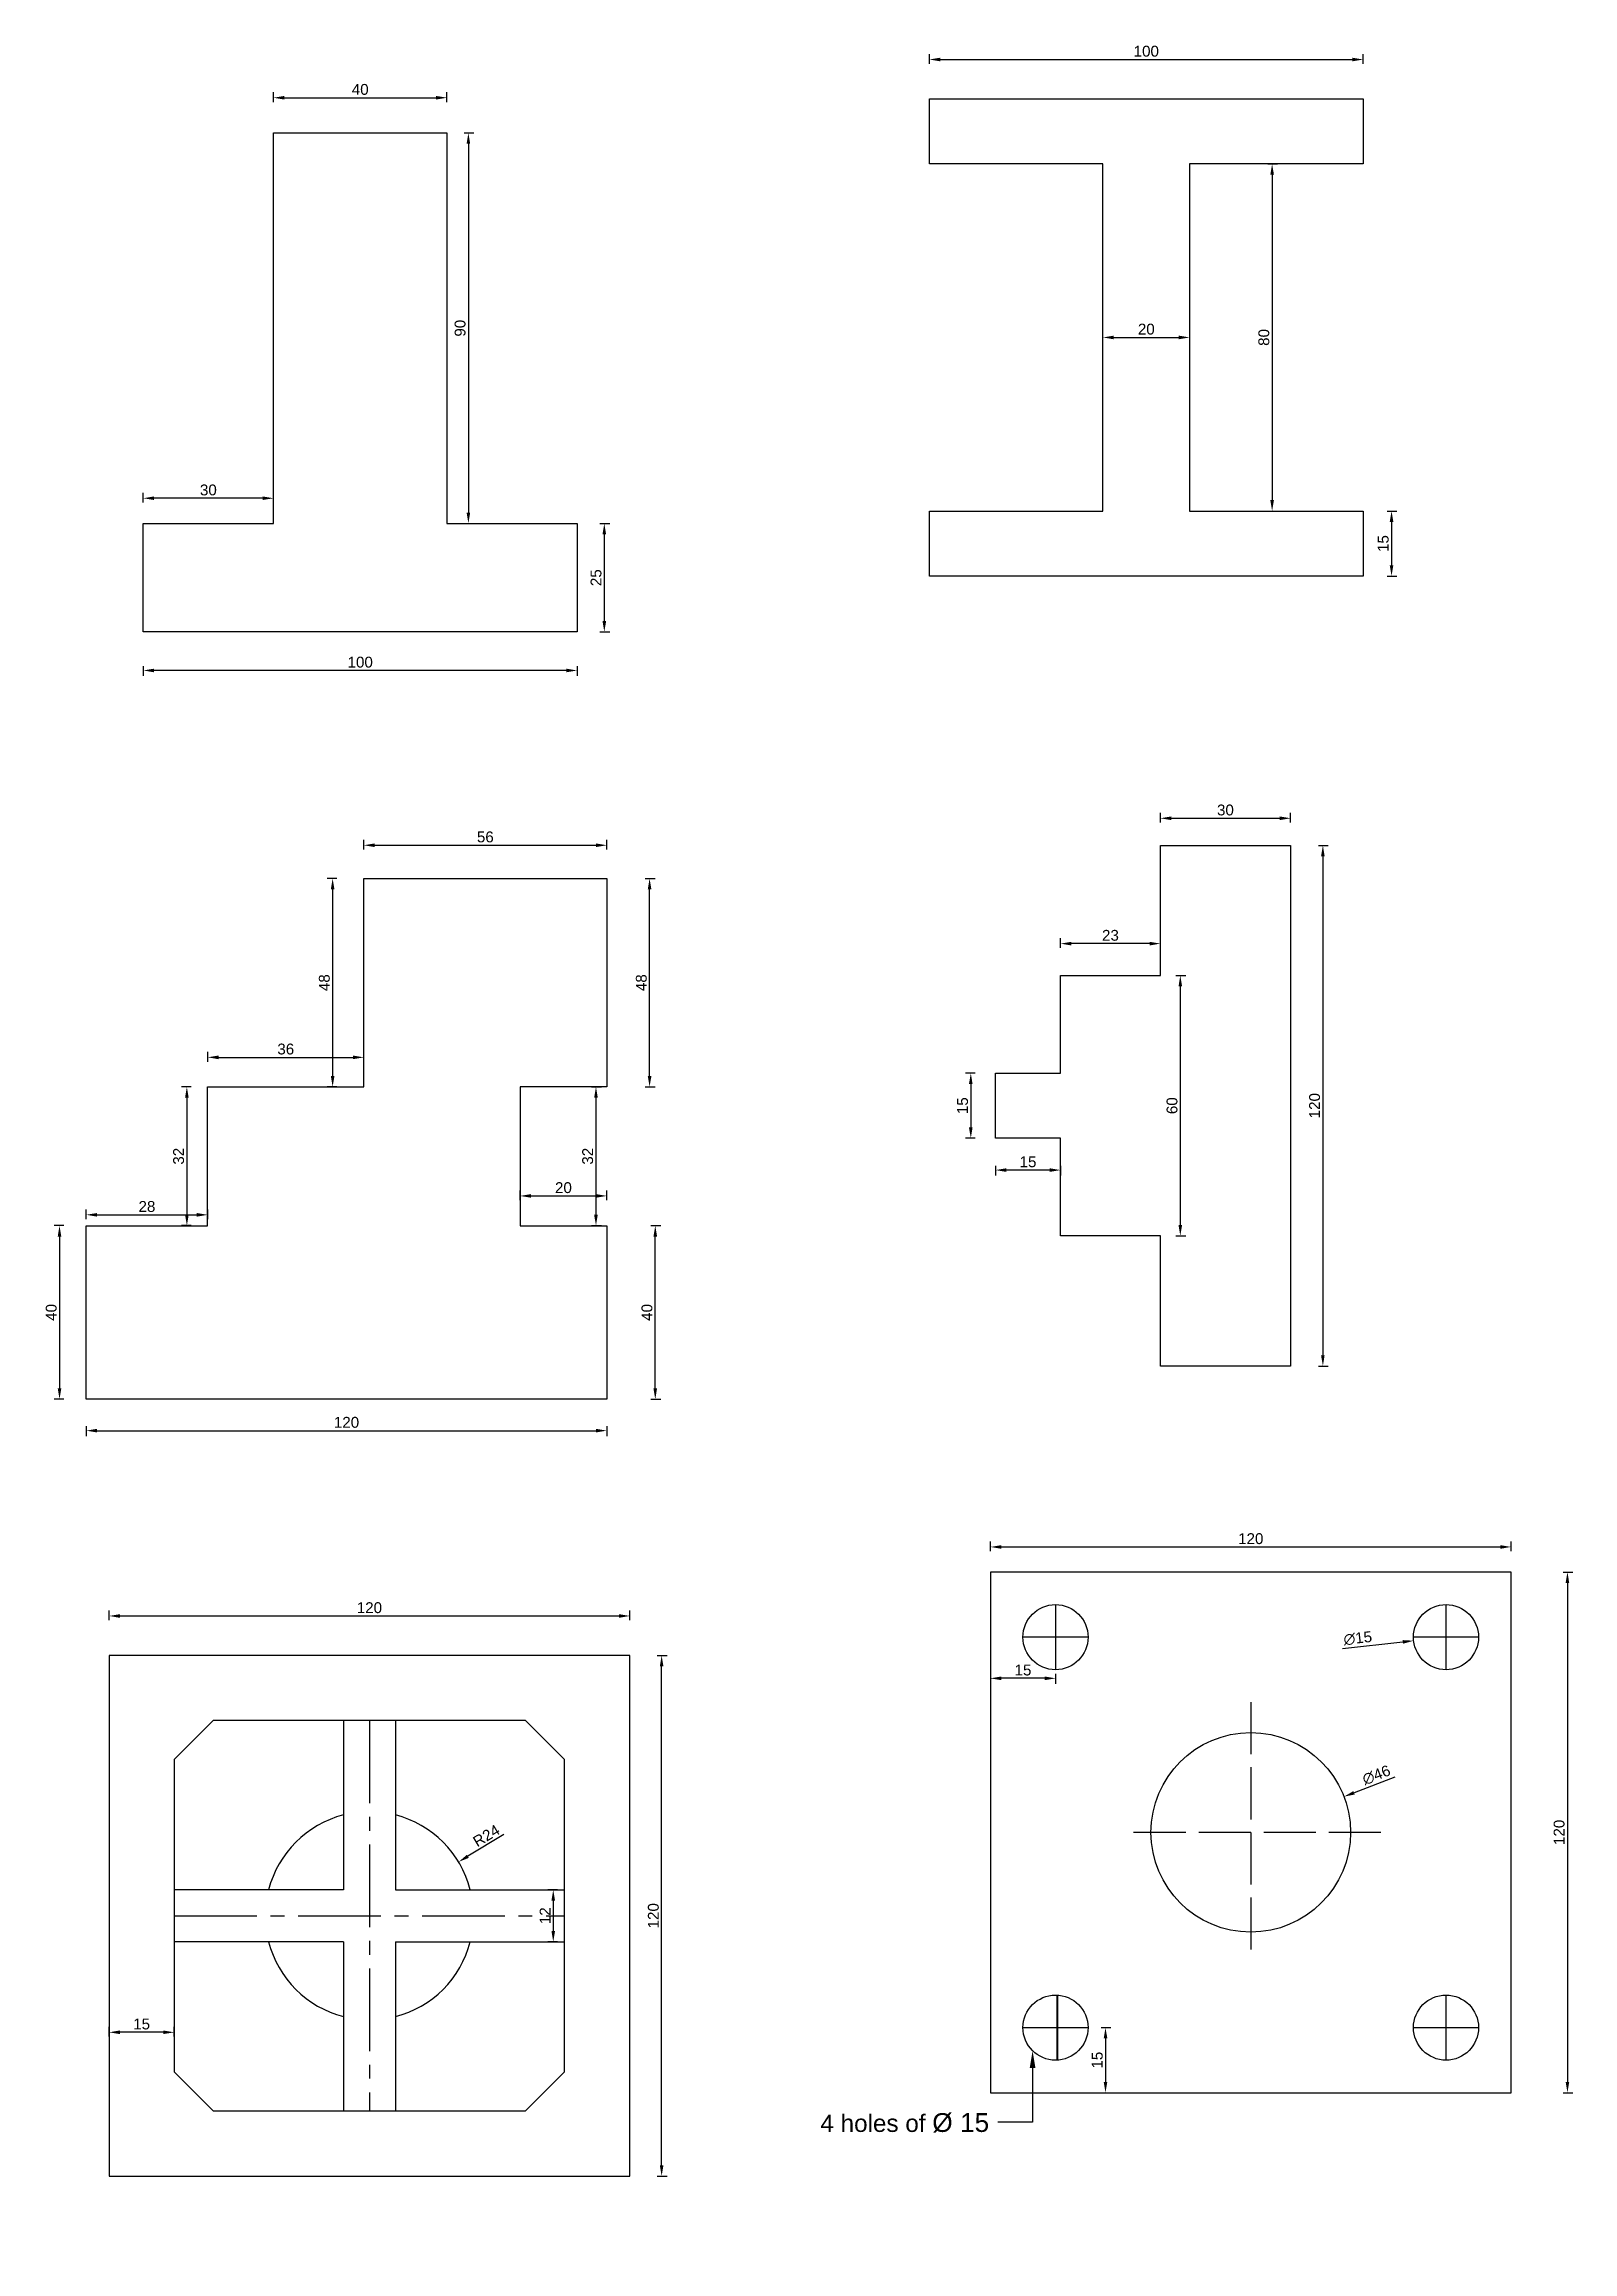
# Model space of a CAD drawing. Header units: inches. Extents: x 934 to 13503, y 40 to 6452.
# Drawn here: x 1603 to 1955, y 426 to 935 of the extents above; entities that cross this region are included whole.
import ezdxf
from ezdxf import colors
from ezdxf.entities.mleader import LeaderData, LeaderLine
from ezdxf.math import Vec2, Vec3

# ---------------------------------------------------------------- set-up
doc = ezdxf.new("R2010")
doc.units = ezdxf.units.IN
for name, pattern in [('ACAD_ISO02W100', [15, 12, -3]), ('ACAD_ISO09W100', [45, 24, -3, 6, -3, 6, -3]), ('CENTER2', [28.575, 19.05, -3.175, 3.175, -3.175])]:
    doc.linetypes.add(name, pattern=pattern)
doc.styles.get("Standard").update_dxf_attribs({"font": 'arial.ttf'})
doc.dimstyles.new('ISO-25', dxfattribs={"dimtxt": 2.5, "dimasz": 2.5, "dimexe": 1.25, "dimexo": 0.275, "dimtad": 1, "dimdsep": 46, "dimtxsty": 'Standard', "dimcen": 2.5, "dimclrd": 256, "dimadec": 0, "dimazin": 0, "dimtfac": 1, "dimtmove": 0, "dimatfit": 3, "dimfxl": 1, "dimfxlon": 1, "dimarcsym": 0})

msp = doc.modelspace()

# ---------------------------------------------------------------- texts
at = {"char_height": 2.5, "attachment_point": 5}
for s, insert, rotation in [('∅15', (1905.788, 567.225), 6.32594), ('∅46', (1910.082, 535.711), 20.97548), ('R24', (1704.924, 521.743), 31.11506)]:
    msp.add_mtext(s, dxfattribs=dict(at, insert=insert, rotation=rotation))

# ---------------------------------------------------------------- blocks, each defined once
blk = doc.blocks.new('*D1')
at = {"color": 0, "lineweight": -2, "transparency": 16777216}
for p, q in [((1655.86, 921.29), (1655.86, 923.54)), ((1695.86, 921.29), (1695.86, 923.54))]:
    blk.add_line(p, q, dxfattribs=at)
at = {"lineweight": -2, "transparency": 16777216}
blk.add_line((1658.36, 922.29), (1693.36, 922.29), dxfattribs=at)
at = {"lineweight": 80, "transparency": 16777216}
for points in [[(1658.36, 922.7), (1658.36, 921.87), (1655.86, 922.29)], [(1693.36, 922.7), (1693.36, 921.87), (1695.86, 922.29)]]:
    blk.add_solid(points, dxfattribs=at)
at = {"layer": 'Defpoints', "color": 0, "lineweight": 80, "transparency": 16777216}
for p in [(1695.86, 922.29), (1655.86, 914.17), (1695.86, 914.17)]:
    blk.add_point(p, dxfattribs=at)
at = {"color": 0, "transparency": 16777216, "insert": (1675.86, 924.19), "char_height": 2.5, "attachment_point": 5}
blk.add_mtext('40', dxfattribs=at)
blk = doc.blocks.new('*D2')
at = {"color": 0, "lineweight": -2, "transparency": 16777216}
for p, q in [((1699.79, 914.17), (1702.04, 914.17)), ((1699.79, 824.17), (1702.04, 824.17))]:
    blk.add_line(p, q, dxfattribs=at)
at = {"lineweight": -2, "transparency": 16777216}
blk.add_line((1700.79, 911.67), (1700.79, 826.67), dxfattribs=at)
at = {"lineweight": 80, "transparency": 16777216}
for points in [[(1700.38, 911.67), (1701.21, 911.67), (1700.79, 914.17)], [(1700.38, 826.67), (1701.21, 826.67), (1700.79, 824.17)]]:
    blk.add_solid(points, dxfattribs=at)
at = {"layer": 'Defpoints', "color": 0, "lineweight": 80, "transparency": 16777216}
for p in [(1695.86, 914.17), (1695.86, 824.17), (1700.79, 824.17)]:
    blk.add_point(p, dxfattribs=at)
at = {"color": 0, "transparency": 16777216, "insert": (1698.89, 869.17), "char_height": 2.5, "attachment_point": 5, "rotation": 90}
blk.add_mtext('90', dxfattribs=at)
blk = doc.blocks.new('*D3')
at = {"color": 0, "lineweight": -2, "transparency": 16777216}
for p, q in [((1731.12, 824.17), (1733.37, 824.17)), ((1731.12, 799.17), (1733.37, 799.17))]:
    blk.add_line(p, q, dxfattribs=at)
at = {"lineweight": -2, "transparency": 16777216}
blk.add_line((1732.12, 821.67), (1732.12, 801.67), dxfattribs=at)
at = {"lineweight": 80, "transparency": 16777216}
for points in [[(1731.71, 821.67), (1732.54, 821.67), (1732.12, 824.17)], [(1731.71, 801.67), (1732.54, 801.67), (1732.12, 799.17)]]:
    blk.add_solid(points, dxfattribs=at)
at = {"layer": 'Defpoints', "color": 0, "lineweight": 80, "transparency": 16777216}
for p in [(1725.86, 824.17), (1725.86, 799.17), (1732.12, 799.17)]:
    blk.add_point(p, dxfattribs=at)
at = {"color": 0, "transparency": 16777216, "insert": (1730.22, 811.67), "char_height": 2.5, "attachment_point": 5, "rotation": 90}
blk.add_mtext('25', dxfattribs=at)
blk = doc.blocks.new('*D4')
at = {"color": 0, "lineweight": -2, "transparency": 16777216}
for p, q in [((1625.86, 791.29), (1625.86, 789.04)), ((1725.86, 791.29), (1725.86, 789.04))]:
    blk.add_line(p, q, dxfattribs=at)
at = {"lineweight": -2, "transparency": 16777216}
blk.add_line((1723.36, 790.29), (1628.36, 790.29), dxfattribs=at)
at = {"lineweight": 80, "transparency": 16777216}
for points in [[(1628.36, 790.7), (1628.36, 789.87), (1625.86, 790.29)], [(1723.36, 790.7), (1723.36, 789.87), (1725.86, 790.29)]]:
    blk.add_solid(points, dxfattribs=at)
at = {"layer": 'Defpoints', "color": 0, "lineweight": 80, "transparency": 16777216}
for p in [(1625.86, 799.17), (1725.86, 799.17), (1625.86, 790.29)]:
    blk.add_point(p, dxfattribs=at)
at = {"color": 0, "transparency": 16777216, "insert": (1675.86, 792.19), "char_height": 2.5, "attachment_point": 5}
blk.add_mtext('100', dxfattribs=at)
blk = doc.blocks.new('*D5')
at = {"color": 0, "lineweight": -2, "transparency": 16777216}
for p, q in [((1625.86, 828.98), (1625.86, 831.23)), ((1655.86, 828.98), (1655.86, 831.23))]:
    blk.add_line(p, q, dxfattribs=at)
at = {"lineweight": -2, "transparency": 16777216}
blk.add_line((1653.36, 829.98), (1628.36, 829.98), dxfattribs=at)
at = {"lineweight": 80, "transparency": 16777216}
for points in [[(1628.36, 830.4), (1628.36, 829.57), (1625.86, 829.98)], [(1653.36, 830.4), (1653.36, 829.57), (1655.86, 829.98)]]:
    blk.add_solid(points, dxfattribs=at)
at = {"layer": 'Defpoints', "color": 0, "lineweight": 80, "transparency": 16777216}
for p in [(1625.86, 829.98), (1625.86, 824.17), (1655.86, 824.17)]:
    blk.add_point(p, dxfattribs=at)
at = {"color": 0, "transparency": 16777216, "insert": (1640.86, 831.88), "char_height": 2.5, "attachment_point": 5}
blk.add_mtext('30', dxfattribs=at)
blk = doc.blocks.new('*D6')
at = {"color": 0, "lineweight": -2, "transparency": 16777216}
for p, q in [((1807.04, 930.1), (1807.04, 932.35)), ((1907.04, 930.1), (1907.04, 932.35))]:
    blk.add_line(p, q, dxfattribs=at)
at = {"lineweight": -2, "transparency": 16777216}
blk.add_line((1809.54, 931.1), (1904.54, 931.1), dxfattribs=at)
at = {"lineweight": 80, "transparency": 16777216}
for points in [[(1809.54, 931.51), (1809.54, 930.68), (1807.04, 931.1)], [(1904.54, 931.51), (1904.54, 930.68), (1907.04, 931.1)]]:
    blk.add_solid(points, dxfattribs=at)
at = {"layer": 'Defpoints', "color": 0, "lineweight": 80, "transparency": 16777216}
for p in [(1907.04, 931.1), (1807.04, 922.04), (1907.04, 922.04)]:
    blk.add_point(p, dxfattribs=at)
at = {"color": 0, "transparency": 16777216, "insert": (1857.04, 933), "char_height": 2.5, "attachment_point": 5}
blk.add_mtext('100', dxfattribs=at)
blk = doc.blocks.new('*D7')
at = {"color": 0, "lineweight": -2, "transparency": 16777216}
for p, q in [((1885.04, 907.04), (1887.29, 907.04)), ((1885.04, 827.04), (1887.29, 827.04))]:
    blk.add_line(p, q, dxfattribs=at)
at = {"lineweight": -2, "transparency": 16777216}
blk.add_line((1886.04, 904.54), (1886.04, 829.54), dxfattribs=at)
at = {"lineweight": 80, "transparency": 16777216}
for points in [[(1885.63, 904.54), (1886.46, 904.54), (1886.04, 907.04)], [(1885.63, 829.54), (1886.46, 829.54), (1886.04, 827.04)]]:
    blk.add_solid(points, dxfattribs=at)
at = {"layer": 'Defpoints', "color": 0, "lineweight": 80, "transparency": 16777216}
for p in [(1867.04, 907.04), (1867.04, 827.04), (1886.04, 827.04)]:
    blk.add_point(p, dxfattribs=at)
at = {"color": 0, "transparency": 16777216, "insert": (1884.14, 867.04), "char_height": 2.5, "attachment_point": 5, "rotation": 90}
blk.add_mtext('80', dxfattribs=at)
blk = doc.blocks.new('*D8')
at = {"color": 0, "lineweight": -2, "transparency": 16777216}
for p, q in [((1912.57, 827.04), (1914.82, 827.04)), ((1912.57, 812.04), (1914.82, 812.04))]:
    blk.add_line(p, q, dxfattribs=at)
at = {"lineweight": -2, "transparency": 16777216}
blk.add_line((1913.57, 824.54), (1913.57, 814.54), dxfattribs=at)
at = {"lineweight": 80, "transparency": 16777216}
for points in [[(1913.15, 824.54), (1913.98, 824.54), (1913.57, 827.04)], [(1913.15, 814.54), (1913.98, 814.54), (1913.57, 812.04)]]:
    blk.add_solid(points, dxfattribs=at)
at = {"layer": 'Defpoints', "color": 0, "lineweight": 80, "transparency": 16777216}
for p in [(1907.04, 827.04), (1907.04, 812.04), (1913.57, 812.04)]:
    blk.add_point(p, dxfattribs=at)
at = {"color": 0, "transparency": 16777216, "insert": (1911.66, 819.54), "char_height": 2.5, "attachment_point": 5, "rotation": 90}
blk.add_mtext('15', dxfattribs=at)
blk = doc.blocks.new('*D9')
at = {"color": 0, "lineweight": -2, "transparency": 16777216}
for p, q in [((1847.04, 867.04), (1847.04, 868.29)), ((1867.04, 867.04), (1867.04, 868.29))]:
    blk.add_line(p, q, dxfattribs=at)
at = {"lineweight": -2, "transparency": 16777216}
blk.add_line((1849.54, 867.04), (1864.54, 867.04), dxfattribs=at)
at = {"lineweight": 80, "transparency": 16777216}
for points in [[(1849.54, 867.45), (1849.54, 866.62), (1847.04, 867.04)], [(1864.54, 867.45), (1864.54, 866.62), (1867.04, 867.04)]]:
    blk.add_solid(points, dxfattribs=at)
at = {"layer": 'Defpoints', "color": 0, "lineweight": 80, "transparency": 16777216}
for p in [(1847.04, 867.04), (1867.04, 867.04), (1867.04, 867.04)]:
    blk.add_point(p, dxfattribs=at)
at = {"color": 0, "transparency": 16777216, "insert": (1857.04, 868.94), "char_height": 2.5, "attachment_point": 5}
blk.add_mtext('20', dxfattribs=at)
blk = doc.blocks.new('*D10')
at = {"color": 0, "lineweight": -2, "transparency": 16777216}
for p, q in [((1676.7, 749), (1676.7, 751.25)), ((1732.7, 749), (1732.7, 751.25))]:
    blk.add_line(p, q, dxfattribs=at)
at = {"lineweight": -2, "transparency": 16777216}
blk.add_line((1679.2, 750), (1730.2, 750), dxfattribs=at)
at = {"lineweight": 80, "transparency": 16777216}
for points in [[(1679.2, 750.42), (1679.2, 749.59), (1676.7, 750)], [(1730.2, 750.42), (1730.2, 749.59), (1732.7, 750)]]:
    blk.add_solid(points, dxfattribs=at)
at = {"layer": 'Defpoints', "color": 0, "lineweight": 80, "transparency": 16777216}
for p in [(1732.7, 750), (1676.7, 742.33), (1732.7, 742.33)]:
    blk.add_point(p, dxfattribs=at)
at = {"color": 0, "transparency": 16777216, "insert": (1704.7, 751.91), "char_height": 2.5, "attachment_point": 5}
blk.add_mtext('56', dxfattribs=at)
blk = doc.blocks.new('*D11')
at = {"color": 0, "lineweight": -2, "transparency": 16777216}
for p, q in [((1670.5, 742.33), (1668.25, 742.33)), ((1670.5, 694.33), (1668.25, 694.33))]:
    blk.add_line(p, q, dxfattribs=at)
at = {"lineweight": -2, "transparency": 16777216}
blk.add_line((1669.5, 739.83), (1669.5, 696.83), dxfattribs=at)
at = {"lineweight": 80, "transparency": 16777216}
for points in [[(1669.09, 739.83), (1669.92, 739.83), (1669.5, 742.33)], [(1669.09, 696.83), (1669.92, 696.83), (1669.5, 694.33)]]:
    blk.add_solid(points, dxfattribs=at)
at = {"layer": 'Defpoints', "color": 0, "lineweight": 80, "transparency": 16777216}
for p in [(1676.7, 742.33), (1669.5, 694.33), (1676.7, 694.33)]:
    blk.add_point(p, dxfattribs=at)
at = {"color": 0, "transparency": 16777216, "insert": (1667.6, 718.33), "char_height": 2.5, "attachment_point": 5, "rotation": 90}
blk.add_mtext('48', dxfattribs=at)
blk = doc.blocks.new('*D12')
at = {"color": 0, "lineweight": -2, "transparency": 16777216}
for p, q in [((1640.7, 700.12), (1640.7, 702.37)), ((1676.7, 700.12), (1676.7, 702.37))]:
    blk.add_line(p, q, dxfattribs=at)
at = {"lineweight": -2, "transparency": 16777216}
blk.add_line((1643.2, 701.12), (1674.2, 701.12), dxfattribs=at)
at = {"lineweight": 80, "transparency": 16777216}
for points in [[(1643.2, 701.54), (1643.2, 700.7), (1640.7, 701.12)], [(1674.2, 701.54), (1674.2, 700.7), (1676.7, 701.12)]]:
    blk.add_solid(points, dxfattribs=at)
at = {"layer": 'Defpoints', "color": 0, "lineweight": 80, "transparency": 16777216}
for p in [(1676.7, 701.12), (1640.7, 694.33), (1676.7, 694.33)]:
    blk.add_point(p, dxfattribs=at)
at = {"color": 0, "transparency": 16777216, "insert": (1658.7, 703.02), "char_height": 2.5, "attachment_point": 5}
blk.add_mtext('36', dxfattribs=at)
blk = doc.blocks.new('*D13')
at = {"color": 0, "lineweight": -2, "transparency": 16777216}
for p, q in [((1636.91, 694.33), (1634.66, 694.33)), ((1636.91, 662.33), (1634.66, 662.33))]:
    blk.add_line(p, q, dxfattribs=at)
at = {"lineweight": -2, "transparency": 16777216}
blk.add_line((1635.91, 691.83), (1635.91, 664.83), dxfattribs=at)
at = {"lineweight": 80, "transparency": 16777216}
for points in [[(1635.49, 691.83), (1636.32, 691.83), (1635.91, 694.33)], [(1635.49, 664.83), (1636.32, 664.83), (1635.91, 662.33)]]:
    blk.add_solid(points, dxfattribs=at)
at = {"layer": 'Defpoints', "color": 0, "lineweight": 80, "transparency": 16777216}
for p in [(1640.7, 694.33), (1635.91, 662.33), (1640.7, 662.33)]:
    blk.add_point(p, dxfattribs=at)
at = {"color": 0, "transparency": 16777216, "insert": (1634.01, 678.33), "char_height": 2.5, "attachment_point": 5, "rotation": 90}
blk.add_mtext('32', dxfattribs=at)
blk = doc.blocks.new('*D14')
at = {"color": 0, "lineweight": -2, "transparency": 16777216}
for p, q in [((1612.7, 663.83), (1612.7, 666.08)), ((1640.7, 663.83), (1640.7, 666.08))]:
    blk.add_line(p, q, dxfattribs=at)
at = {"lineweight": -2, "transparency": 16777216}
blk.add_line((1615.2, 664.83), (1638.2, 664.83), dxfattribs=at)
at = {"lineweight": 80, "transparency": 16777216}
for points in [[(1615.2, 665.24), (1615.2, 664.41), (1612.7, 664.83)], [(1638.2, 665.24), (1638.2, 664.41), (1640.7, 664.83)]]:
    blk.add_solid(points, dxfattribs=at)
at = {"layer": 'Defpoints', "color": 0, "lineweight": 80, "transparency": 16777216}
for p in [(1612.7, 662.33), (1640.7, 664.83), (1640.7, 662.33)]:
    blk.add_point(p, dxfattribs=at)
at = {"color": 0, "transparency": 16777216, "insert": (1626.7, 666.73), "char_height": 2.5, "attachment_point": 5}
blk.add_mtext('28', dxfattribs=at)
blk = doc.blocks.new('*D15')
at = {"color": 0, "lineweight": -2, "transparency": 16777216}
for p, q in [((1607.55, 662.33), (1605.3, 662.33)), ((1607.55, 622.33), (1605.3, 622.33))]:
    blk.add_line(p, q, dxfattribs=at)
at = {"lineweight": -2, "transparency": 16777216}
blk.add_line((1606.55, 659.83), (1606.55, 624.83), dxfattribs=at)
at = {"lineweight": 80, "transparency": 16777216}
for points in [[(1606.14, 659.83), (1606.97, 659.83), (1606.55, 662.33)], [(1606.14, 624.83), (1606.97, 624.83), (1606.55, 622.33)]]:
    blk.add_solid(points, dxfattribs=at)
at = {"layer": 'Defpoints', "color": 0, "lineweight": 80, "transparency": 16777216}
for p in [(1612.7, 662.33), (1606.55, 622.33), (1612.7, 622.33)]:
    blk.add_point(p, dxfattribs=at)
at = {"color": 0, "transparency": 16777216, "insert": (1604.65, 642.33), "char_height": 2.5, "attachment_point": 5, "rotation": 90}
blk.add_mtext('40', dxfattribs=at)
blk = doc.blocks.new('*D16')
at = {"color": 0, "lineweight": -2, "transparency": 16777216}
for p, q in [((1612.7, 616.08), (1612.7, 613.83)), ((1732.7, 616.08), (1732.7, 613.83))]:
    blk.add_line(p, q, dxfattribs=at)
at = {"lineweight": -2, "transparency": 16777216}
blk.add_line((1615.2, 615.08), (1730.2, 615.08), dxfattribs=at)
at = {"lineweight": 80, "transparency": 16777216}
for points in [[(1615.2, 615.5), (1615.2, 614.67), (1612.7, 615.08)], [(1730.2, 615.5), (1730.2, 614.67), (1732.7, 615.08)]]:
    blk.add_solid(points, dxfattribs=at)
at = {"layer": 'Defpoints', "color": 0, "lineweight": 80, "transparency": 16777216}
for p in [(1612.7, 622.33), (1732.7, 622.33), (1732.7, 615.08)]:
    blk.add_point(p, dxfattribs=at)
at = {"color": 0, "transparency": 16777216, "insert": (1672.7, 616.99), "char_height": 2.5, "attachment_point": 5}
blk.add_mtext('120', dxfattribs=at)
blk = doc.blocks.new('*D17')
at = {"color": 0, "lineweight": -2, "transparency": 16777216}
for p, q in [((1742.87, 662.33), (1745.12, 662.33)), ((1742.87, 622.33), (1745.12, 622.33))]:
    blk.add_line(p, q, dxfattribs=at)
at = {"lineweight": -2, "transparency": 16777216}
blk.add_line((1743.87, 624.83), (1743.87, 659.83), dxfattribs=at)
at = {"lineweight": 80, "transparency": 16777216}
for points in [[(1743.45, 659.83), (1744.28, 659.83), (1743.87, 662.33)], [(1743.45, 624.83), (1744.28, 624.83), (1743.87, 622.33)]]:
    blk.add_solid(points, dxfattribs=at)
at = {"layer": 'Defpoints', "color": 0, "lineweight": 80, "transparency": 16777216}
for p in [(1732.7, 662.33), (1743.87, 662.33), (1732.7, 622.33)]:
    blk.add_point(p, dxfattribs=at)
at = {"color": 0, "transparency": 16777216, "insert": (1741.96, 642.33), "char_height": 2.5, "attachment_point": 5, "rotation": 90}
blk.add_mtext('40', dxfattribs=at)
blk = doc.blocks.new('*D18')
at = {"color": 0, "lineweight": -2, "transparency": 16777216}
for p, q in [((1712.7, 668.18), (1712.7, 670.43)), ((1732.7, 668.18), (1732.7, 670.43))]:
    blk.add_line(p, q, dxfattribs=at)
at = {"lineweight": -2, "transparency": 16777216}
blk.add_line((1715.2, 669.18), (1730.2, 669.18), dxfattribs=at)
at = {"lineweight": 80, "transparency": 16777216}
for points in [[(1715.2, 669.6), (1715.2, 668.77), (1712.7, 669.18)], [(1730.2, 669.6), (1730.2, 668.77), (1732.7, 669.18)]]:
    blk.add_solid(points, dxfattribs=at)
at = {"layer": 'Defpoints', "color": 0, "lineweight": 80, "transparency": 16777216}
for p in [(1732.7, 669.18), (1712.7, 662.33), (1732.7, 662.33)]:
    blk.add_point(p, dxfattribs=at)
at = {"color": 0, "transparency": 16777216, "insert": (1722.7, 671.08), "char_height": 2.5, "attachment_point": 5}
blk.add_mtext('20', dxfattribs=at)
blk = doc.blocks.new('*D19')
at = {"color": 0, "lineweight": -2, "transparency": 16777216}
for p, q in [((1729.2, 694.33), (1731.45, 694.33)), ((1729.2, 662.33), (1731.45, 662.33))]:
    blk.add_line(p, q, dxfattribs=at)
at = {"lineweight": -2, "transparency": 16777216}
blk.add_line((1730.2, 691.83), (1730.2, 664.83), dxfattribs=at)
at = {"lineweight": 80, "transparency": 16777216}
for points in [[(1729.78, 691.83), (1730.61, 691.83), (1730.2, 694.33)], [(1729.78, 664.83), (1730.61, 664.83), (1730.2, 662.33)]]:
    blk.add_solid(points, dxfattribs=at)
at = {"layer": 'Defpoints', "color": 0, "lineweight": 80, "transparency": 16777216}
for p in [(1712.7, 694.33), (1712.7, 662.33), (1730.2, 662.33)]:
    blk.add_point(p, dxfattribs=at)
at = {"color": 0, "transparency": 16777216, "insert": (1728.29, 678.33), "char_height": 2.5, "attachment_point": 5, "rotation": 90}
blk.add_mtext('32', dxfattribs=at)
blk = doc.blocks.new('*D20')
at = {"color": 0, "lineweight": -2, "transparency": 16777216}
for p, q in [((1741.56, 742.33), (1743.81, 742.33)), ((1741.56, 694.33), (1743.81, 694.33))]:
    blk.add_line(p, q, dxfattribs=at)
at = {"lineweight": -2, "transparency": 16777216}
blk.add_line((1742.56, 696.83), (1742.56, 739.83), dxfattribs=at)
at = {"lineweight": 80, "transparency": 16777216}
for points in [[(1742.14, 739.83), (1742.98, 739.83), (1742.56, 742.33)], [(1742.14, 696.83), (1742.98, 696.83), (1742.56, 694.33)]]:
    blk.add_solid(points, dxfattribs=at)
at = {"layer": 'Defpoints', "color": 0, "lineweight": 80, "transparency": 16777216}
for p in [(1732.7, 742.33), (1742.56, 742.33), (1732.7, 694.33)]:
    blk.add_point(p, dxfattribs=at)
at = {"color": 0, "transparency": 16777216, "insert": (1740.66, 718.33), "char_height": 2.5, "attachment_point": 5, "rotation": 90}
blk.add_mtext('48', dxfattribs=at)
blk = doc.blocks.new('*D21')
at = {"color": 0, "lineweight": -2, "transparency": 16777216}
for p, q in [((1860.28, 755.22), (1860.28, 757.47)), ((1890.28, 755.22), (1890.28, 757.47))]:
    blk.add_line(p, q, dxfattribs=at)
at = {"lineweight": -2, "transparency": 16777216}
blk.add_line((1862.78, 756.22), (1887.78, 756.22), dxfattribs=at)
at = {"lineweight": 80, "transparency": 16777216}
for points in [[(1862.78, 756.64), (1862.78, 755.8), (1860.28, 756.22)], [(1887.78, 756.64), (1887.78, 755.8), (1890.28, 756.22)]]:
    blk.add_solid(points, dxfattribs=at)
at = {"layer": 'Defpoints', "color": 0, "lineweight": 80, "transparency": 16777216}
for p in [(1890.28, 756.22), (1860.28, 749.98), (1890.28, 749.98)]:
    blk.add_point(p, dxfattribs=at)
at = {"color": 0, "transparency": 16777216, "insert": (1875.28, 758.12), "char_height": 2.5, "attachment_point": 5}
blk.add_mtext('30', dxfattribs=at)
blk = doc.blocks.new('*D22')
at = {"color": 0, "lineweight": -2, "transparency": 16777216}
for p, q in [((1896.74, 749.98), (1898.99, 749.98)), ((1896.74, 629.98), (1898.99, 629.98))]:
    blk.add_line(p, q, dxfattribs=at)
at = {"lineweight": -2, "transparency": 16777216}
blk.add_line((1897.74, 747.48), (1897.74, 632.48), dxfattribs=at)
at = {"lineweight": 80, "transparency": 16777216}
for points in [[(1897.32, 747.48), (1898.15, 747.48), (1897.74, 749.98)], [(1897.32, 632.48), (1898.15, 632.48), (1897.74, 629.98)]]:
    blk.add_solid(points, dxfattribs=at)
at = {"layer": 'Defpoints', "color": 0, "lineweight": 80, "transparency": 16777216}
for p in [(1890.28, 749.98), (1890.28, 629.98), (1897.74, 629.98)]:
    blk.add_point(p, dxfattribs=at)
at = {"color": 0, "transparency": 16777216, "insert": (1895.84, 689.98), "char_height": 2.5, "attachment_point": 5, "rotation": 90}
blk.add_mtext('120', dxfattribs=at)
blk = doc.blocks.new('*D23')
at = {"color": 0, "lineweight": -2, "transparency": 16777216}
for p, q in [((1863.88, 719.98), (1866.13, 719.98)), ((1863.88, 659.98), (1866.13, 659.98))]:
    blk.add_line(p, q, dxfattribs=at)
at = {"lineweight": -2, "transparency": 16777216}
blk.add_line((1864.88, 717.48), (1864.88, 662.48), dxfattribs=at)
at = {"lineweight": 80, "transparency": 16777216}
for points in [[(1864.47, 717.48), (1865.3, 717.48), (1864.88, 719.98)], [(1864.47, 662.48), (1865.3, 662.48), (1864.88, 659.98)]]:
    blk.add_solid(points, dxfattribs=at)
at = {"layer": 'Defpoints', "color": 0, "lineweight": 80, "transparency": 16777216}
for p in [(1860.28, 719.98), (1860.28, 659.98), (1864.88, 659.98)]:
    blk.add_point(p, dxfattribs=at)
at = {"color": 0, "transparency": 16777216, "insert": (1862.98, 689.98), "char_height": 2.5, "attachment_point": 5, "rotation": 90}
blk.add_mtext('60', dxfattribs=at)
blk = doc.blocks.new('*D24')
at = {"color": 0, "lineweight": -2, "transparency": 16777216}
for p, q in [((1822.28, 676.14), (1822.28, 673.89)), ((1837.28, 676.14), (1837.28, 673.89))]:
    blk.add_line(p, q, dxfattribs=at)
at = {"lineweight": -2, "transparency": 16777216}
blk.add_line((1834.78, 675.14), (1824.78, 675.14), dxfattribs=at)
at = {"lineweight": 80, "transparency": 16777216}
for points in [[(1824.78, 675.55), (1824.78, 674.72), (1822.28, 675.14)], [(1834.78, 675.55), (1834.78, 674.72), (1837.28, 675.14)]]:
    blk.add_solid(points, dxfattribs=at)
at = {"layer": 'Defpoints', "color": 0, "lineweight": 80, "transparency": 16777216}
for p in [(1822.28, 682.48), (1837.28, 682.48), (1822.28, 675.14)]:
    blk.add_point(p, dxfattribs=at)
at = {"color": 0, "transparency": 16777216, "insert": (1829.78, 677.04), "char_height": 2.5, "attachment_point": 5}
blk.add_mtext('15', dxfattribs=at)
blk = doc.blocks.new('*D25')
at = {"color": 0, "lineweight": -2, "transparency": 16777216}
for p, q in [((1817.59, 697.48), (1815.34, 697.48)), ((1817.59, 682.48), (1815.34, 682.48))]:
    blk.add_line(p, q, dxfattribs=at)
at = {"lineweight": -2, "transparency": 16777216}
blk.add_line((1816.59, 694.98), (1816.59, 684.98), dxfattribs=at)
at = {"lineweight": 80, "transparency": 16777216}
for points in [[(1816.17, 694.98), (1817, 694.98), (1816.59, 697.48)], [(1816.17, 684.98), (1817, 684.98), (1816.59, 682.48)]]:
    blk.add_solid(points, dxfattribs=at)
at = {"layer": 'Defpoints', "color": 0, "lineweight": 80, "transparency": 16777216}
for p in [(1822.28, 697.48), (1816.59, 682.48), (1822.28, 682.48)]:
    blk.add_point(p, dxfattribs=at)
at = {"color": 0, "transparency": 16777216, "insert": (1814.69, 689.98), "char_height": 2.5, "attachment_point": 5, "rotation": 90}
blk.add_mtext('15', dxfattribs=at)
blk = doc.blocks.new('*D26')
at = {"color": 0, "lineweight": -2, "transparency": 16777216}
for p, q in [((1837.28, 726.33), (1837.28, 728.58)), ((1860.28, 726.33), (1860.28, 728.58))]:
    blk.add_line(p, q, dxfattribs=at)
at = {"lineweight": -2, "transparency": 16777216}
blk.add_line((1857.78, 727.33), (1839.78, 727.33), dxfattribs=at)
at = {"lineweight": 80, "transparency": 16777216}
for points in [[(1839.78, 727.75), (1839.78, 726.91), (1837.28, 727.33)], [(1857.78, 727.75), (1857.78, 726.91), (1860.28, 727.33)]]:
    blk.add_solid(points, dxfattribs=at)
at = {"layer": 'Defpoints', "color": 0, "lineweight": 80, "transparency": 16777216}
for p in [(1837.28, 727.33), (1837.28, 719.98), (1860.28, 719.98)]:
    blk.add_point(p, dxfattribs=at)
at = {"color": 0, "transparency": 16777216, "insert": (1848.78, 729.23), "char_height": 2.5, "attachment_point": 5}
blk.add_mtext('23', dxfattribs=at)
blk = doc.blocks.new('*D63')
at = {"color": 0, "lineweight": -2, "transparency": 16777216}
for p, q in [((1617.98, 571.37), (1617.98, 573.62)), ((1737.98, 571.37), (1737.98, 573.62))]:
    blk.add_line(p, q, dxfattribs=at)
at = {"lineweight": -2, "transparency": 16777216}
blk.add_line((1620.48, 572.37), (1735.48, 572.37), dxfattribs=at)
at = {"lineweight": 80, "transparency": 16777216}
for points in [[(1620.48, 572.79), (1620.48, 571.95), (1617.98, 572.37)], [(1735.48, 572.79), (1735.48, 571.95), (1737.98, 572.37)]]:
    blk.add_solid(points, dxfattribs=at)
at = {"layer": 'Defpoints', "color": 0, "lineweight": 80, "transparency": 16777216}
for p in [(1737.98, 572.37), (1617.98, 563.28), (1737.98, 563.28)]:
    blk.add_point(p, dxfattribs=at)
at = {"color": 0, "transparency": 16777216, "insert": (1677.98, 574.27), "char_height": 2.5, "attachment_point": 5}
blk.add_mtext('120', dxfattribs=at)
blk = doc.blocks.new('*D64')
at = {"color": 0, "lineweight": -2, "transparency": 16777216}
for p, q in [((1744.33, 563.28), (1746.58, 563.28)), ((1744.33, 443.28), (1746.58, 443.28))]:
    blk.add_line(p, q, dxfattribs=at)
at = {"lineweight": -2, "transparency": 16777216}
blk.add_line((1745.33, 445.78), (1745.33, 560.78), dxfattribs=at)
at = {"lineweight": 80, "transparency": 16777216}
for points in [[(1744.92, 560.78), (1745.75, 560.78), (1745.33, 563.28)], [(1744.92, 445.78), (1745.75, 445.78), (1745.33, 443.28)]]:
    blk.add_solid(points, dxfattribs=at)
at = {"layer": 'Defpoints', "color": 0, "lineweight": 80, "transparency": 16777216}
for p in [(1737.98, 563.28), (1745.33, 563.28), (1737.98, 443.28)]:
    blk.add_point(p, dxfattribs=at)
at = {"color": 0, "transparency": 16777216, "insert": (1743.43, 503.28), "char_height": 2.5, "attachment_point": 5, "rotation": 90}
blk.add_mtext('120', dxfattribs=at)
blk = doc.blocks.new('*D65')
at = {"color": 0, "lineweight": -2, "transparency": 16777216}
for p, q in [((1721.35, 509.28), (1719.1, 509.28)), ((1721.35, 497.28), (1719.1, 497.28))]:
    blk.add_line(p, q, dxfattribs=at)
at = {"lineweight": -2, "transparency": 16777216}
blk.add_line((1720.35, 506.78), (1720.35, 499.78), dxfattribs=at)
at = {"lineweight": 80, "transparency": 16777216}
for points in [[(1719.94, 506.78), (1720.77, 506.78), (1720.35, 509.28)], [(1719.94, 499.78), (1720.77, 499.78), (1720.35, 497.28)]]:
    blk.add_solid(points, dxfattribs=at)
at = {"layer": 'Defpoints', "color": 0, "lineweight": 80, "transparency": 16777216}
for p in [(1722.98, 509.28), (1720.35, 497.28), (1722.98, 497.28)]:
    blk.add_point(p, dxfattribs=at)
at = {"color": 0, "transparency": 16777216, "insert": (1718.47, 503.28), "char_height": 2.5, "attachment_point": 5, "rotation": 90}
blk.add_mtext('12', dxfattribs=at)
blk = doc.blocks.new('*D66')
at = {"color": 0, "lineweight": -2, "transparency": 16777216}
for p, q in [((1617.98, 475.42), (1617.98, 477.67)), ((1632.98, 475.42), (1632.98, 477.67))]:
    blk.add_line(p, q, dxfattribs=at)
at = {"lineweight": -2, "transparency": 16777216}
blk.add_line((1630.48, 476.42), (1620.48, 476.42), dxfattribs=at)
at = {"lineweight": 80, "transparency": 16777216}
for points in [[(1620.48, 476.84), (1620.48, 476.01), (1617.98, 476.42)], [(1630.48, 476.84), (1630.48, 476.01), (1632.98, 476.42)]]:
    blk.add_solid(points, dxfattribs=at)
at = {"layer": 'Defpoints', "color": 0, "lineweight": 80, "transparency": 16777216}
for p in [(1617.98, 476.42), (1617.98, 467.28), (1632.98, 467.28)]:
    blk.add_point(p, dxfattribs=at)
at = {"color": 0, "transparency": 16777216, "insert": (1625.48, 478.32), "char_height": 2.5, "attachment_point": 5}
blk.add_mtext('15', dxfattribs=at)
blk = doc.blocks.new('*D67')
at = {"color": 0, "lineweight": -2, "transparency": 16777216}
for p, q in [((1821.12, 587.28), (1821.12, 589.53)), ((1941.12, 587.28), (1941.12, 589.53))]:
    blk.add_line(p, q, dxfattribs=at)
at = {"lineweight": -2, "transparency": 16777216}
blk.add_line((1823.62, 588.28), (1938.62, 588.28), dxfattribs=at)
at = {"lineweight": 80, "transparency": 16777216}
for points in [[(1823.62, 588.69), (1823.62, 587.86), (1821.12, 588.28)], [(1938.62, 588.69), (1938.62, 587.86), (1941.12, 588.28)]]:
    blk.add_solid(points, dxfattribs=at)
at = {"layer": 'Defpoints', "color": 0, "lineweight": 80, "transparency": 16777216}
for p in [(1941.12, 588.28), (1821.12, 582.5), (1941.12, 582.5)]:
    blk.add_point(p, dxfattribs=at)
at = {"color": 0, "transparency": 16777216, "insert": (1881.12, 590.18), "char_height": 2.5, "attachment_point": 5}
blk.add_mtext('120', dxfattribs=at)
blk = doc.blocks.new('*D68')
at = {"color": 0, "lineweight": -2, "transparency": 16777216}
for p, q in [((1953.11, 582.5), (1955.36, 582.5)), ((1953.11, 462.5), (1955.36, 462.5))]:
    blk.add_line(p, q, dxfattribs=at)
at = {"lineweight": -2, "transparency": 16777216}
blk.add_line((1954.11, 580), (1954.11, 465), dxfattribs=at)
at = {"lineweight": 80, "transparency": 16777216}
for points in [[(1953.69, 580), (1954.52, 580), (1954.11, 582.5)], [(1953.69, 465), (1954.52, 465), (1954.11, 462.5)]]:
    blk.add_solid(points, dxfattribs=at)
at = {"layer": 'Defpoints', "color": 0, "lineweight": 80, "transparency": 16777216}
for p in [(1941.12, 582.5), (1941.12, 462.5), (1954.11, 462.5)]:
    blk.add_point(p, dxfattribs=at)
at = {"color": 0, "transparency": 16777216, "insert": (1952.2, 522.5), "char_height": 2.5, "attachment_point": 5, "rotation": 90}
blk.add_mtext('120', dxfattribs=at)
blk = doc.blocks.new('*D69')
at = {"color": 0, "lineweight": -2, "transparency": 16777216}
for p, q in [((1846.64, 477.5), (1848.89, 477.5)), ((1846.64, 462.5), (1848.89, 462.5))]:
    blk.add_line(p, q, dxfattribs=at)
at = {"lineweight": -2, "transparency": 16777216}
blk.add_line((1847.64, 475), (1847.64, 465), dxfattribs=at)
at = {"lineweight": 80, "transparency": 16777216}
for points in [[(1847.22, 475), (1848.06, 475), (1847.64, 477.5)], [(1847.22, 465), (1848.06, 465), (1847.64, 462.5)]]:
    blk.add_solid(points, dxfattribs=at)
at = {"layer": 'Defpoints', "color": 0, "lineweight": 80, "transparency": 16777216}
for p in [(1836.12, 477.5), (1836.12, 462.5), (1847.64, 462.5)]:
    blk.add_point(p, dxfattribs=at)
at = {"color": 0, "transparency": 16777216, "insert": (1845.74, 470), "char_height": 2.5, "attachment_point": 5, "rotation": 90}
blk.add_mtext('15', dxfattribs=at)
blk = doc.blocks.new('*D70')
at = {"color": 0, "lineweight": -2, "transparency": 16777216}
for p, q in [((1821.12, 559), (1821.12, 556.75)), ((1836.12, 559), (1836.12, 556.75))]:
    blk.add_line(p, q, dxfattribs=at)
at = {"lineweight": -2, "transparency": 16777216}
blk.add_line((1833.62, 558), (1823.62, 558), dxfattribs=at)
at = {"lineweight": 80, "transparency": 16777216}
for points in [[(1823.62, 558.42), (1823.62, 557.58), (1821.12, 558)], [(1833.62, 558.42), (1833.62, 557.58), (1836.12, 558)]]:
    blk.add_solid(points, dxfattribs=at)
at = {"layer": 'Defpoints', "color": 0, "lineweight": 80, "transparency": 16777216}
for p in [(1821.12, 567.5), (1836.12, 567.5), (1821.12, 558)]:
    blk.add_point(p, dxfattribs=at)
at = {"color": 0, "transparency": 16777216, "insert": (1828.62, 559.9), "char_height": 2.5, "attachment_point": 5}
blk.add_mtext('15', dxfattribs=at)

# ---------------------------------------------------------------- dimensions: what is measured, and where the dimension line sits
for base, p1, p2, picture, middle in [((1907.037, 931.095), (1807.037, 922.036), (1907.037, 922.036), '*D6', (1857.037, 932.996)), ((1695.859, 922.288), (1655.859, 914.168), (1695.859, 914.168), '*D1', (1675.859, 924.189)), ((1867.037, 867.036), (1847.037, 867.036), (1867.037, 867.036), '*D9', (1857.037, 868.938)), ((1625.859, 829.983), (1655.859, 824.168), (1625.859, 824.168), '*D5', (1640.859, 831.885)), ((1625.859, 790.285), (1725.859, 799.168), (1625.859, 799.168), '*D4', (1675.859, 792.186)), ((1890.284, 756.22), (1860.284, 749.982), (1890.284, 749.982), '*D21', (1875.284, 758.122)), ((1732.695, 750.004), (1676.695, 742.326), (1732.695, 742.326), '*D10', (1704.695, 751.906)), ((1837.284, 727.332), (1860.284, 719.982), (1837.284, 719.982), '*D26', (1848.784, 729.234)), ((1676.695, 701.12), (1640.695, 694.326), (1676.695, 694.326), '*D12', (1658.695, 703.023)), ((1822.284, 675.136), (1837.284, 682.482), (1822.284, 682.482), '*D24', (1829.784, 677.037)), ((1732.695, 669.183), (1712.695, 662.326), (1732.695, 662.326), '*D18', (1722.695, 671.084)), ((1640.695, 664.826), (1612.695, 662.326), (1640.695, 662.326), '*D14', (1626.695, 666.728)), ((1732.695, 615.085), (1612.695, 622.326), (1732.695, 622.326), '*D16', (1672.695, 616.986)), ((1941.119, 588.277), (1821.119, 582.496), (1941.119, 582.496), '*D67', (1881.119, 590.178)), ((1737.98, 572.369), (1617.98, 563.283), (1737.98, 563.283), '*D63', (1677.98, 574.271)), ((1821.119, 557.999), (1836.119, 567.496), (1821.119, 567.496), '*D70', (1828.619, 559.9)), ((1617.98, 476.423), (1632.98, 467.283), (1617.98, 467.283), '*D66', (1625.48, 478.325))]:
    dim = msp.add_linear_dim(base=base, p1=p1, p2=p2, dimstyle='ISO-25')
    dim.commit()
    dim.dimension.update_dxf_attribs({"geometry": picture, "text_midpoint": middle})
for base, p1, p2, picture, middle in [((1700.793, 824.168), (1695.859, 914.168), (1695.859, 824.168), '*D2', (1698.892, 869.168)), ((1886.043, 827.036), (1867.037, 907.036), (1867.037, 827.036), '*D7', (1884.141, 867.036)), ((1913.565, 812.036), (1907.037, 827.036), (1907.037, 812.036), '*D8', (1911.664, 819.536)), ((1732.125, 799.168), (1725.859, 824.168), (1725.859, 799.168), '*D3', (1730.224, 811.668)), ((1897.738, 629.982), (1890.284, 749.982), (1890.284, 629.982), '*D22', (1895.836, 689.982)), ((1669.502, 694.326), (1676.695, 742.326), (1676.695, 694.326), '*D11', (1667.6, 718.326)), ((1742.562, 742.326), (1732.695, 694.326), (1732.695, 742.326), '*D20', (1740.66, 718.326)), ((1864.884, 659.982), (1860.284, 719.982), (1860.284, 659.982), '*D23', (1862.982, 689.982)), ((1816.588, 682.482), (1822.284, 697.482), (1822.284, 682.482), '*D25', (1814.686, 689.982)), ((1635.907, 662.326), (1640.695, 694.326), (1640.695, 662.326), '*D13', (1634.005, 678.326)), ((1730.195, 662.326), (1712.695, 694.326), (1712.695, 662.326), '*D19', (1728.293, 678.326)), ((1606.553, 622.326), (1612.695, 662.326), (1612.695, 622.326), '*D15', (1604.652, 642.326)), ((1743.866, 662.326), (1732.695, 622.326), (1732.695, 662.326), '*D17', (1741.965, 642.326)), ((1954.106, 462.496), (1941.119, 582.496), (1941.119, 462.496), '*D68', (1952.204, 522.496)), ((1745.332, 563.283), (1737.98, 443.283), (1737.98, 563.283), '*D64', (1743.431, 503.283)), ((1720.353, 497.283), (1722.98, 509.283), (1722.98, 497.283), '*D65', (1718.473, 503.283)), ((1847.639, 462.496), (1836.119, 477.496), (1836.119, 462.496), '*D69', (1845.738, 469.996))]:
    dim = msp.add_linear_dim(base=base, p1=p1, p2=p2, angle=90, dimstyle='ISO-25')
    dim.commit()
    dim.dimension.update_dxf_attribs({"geometry": picture, "text_midpoint": middle})

# ---------------------------------------------------------------- linework, layer by layer
for p, q in [((1807.037, 922.036), (1907.037, 922.036)), ((1807.037, 907.036), (1807.037, 922.036)), ((1907.037, 922.036), (1907.037, 907.036)), ((1655.859, 914.168), (1695.859, 914.168)), ((1655.859, 824.168), (1655.859, 914.168)), ((1695.859, 914.168), (1695.859, 824.168)), ((1847.037, 907.036), (1807.037, 907.036)), ((1847.037, 827.036), (1847.037, 907.036)), ((1907.037, 907.036), (1867.037, 907.036)), ((1867.037, 907.036), (1867.037, 827.036)), ((1807.037, 812.036), (1807.037, 827.036)), ((1807.037, 827.036), (1847.037, 827.036)), ((1867.037, 827.036), (1907.037, 827.036)), ((1907.037, 827.036), (1907.037, 812.036)), ((1625.859, 799.168), (1625.859, 824.168)), ((1625.859, 824.168), (1655.859, 824.168)), ((1695.859, 824.168), (1725.859, 824.168)), ((1725.859, 824.168), (1725.859, 799.168)), ((1907.037, 812.036), (1807.037, 812.036)), ((1725.859, 799.168), (1625.859, 799.168)), ((1860.284, 749.982), (1890.284, 749.982)), ((1860.284, 719.982), (1860.284, 749.982)), ((1890.284, 749.982), (1890.284, 629.982)), ((1676.695, 742.326), (1732.695, 742.326)), ((1676.695, 694.326), (1676.695, 742.326)), ((1732.695, 742.326), (1732.695, 694.326)), ((1837.284, 697.482), (1837.284, 719.982)), ((1837.284, 719.982), (1860.284, 719.982)), ((1822.284, 682.482), (1822.284, 697.482)), ((1822.284, 697.482), (1837.284, 697.482)), ((1640.695, 662.326), (1640.695, 694.326)), ((1640.695, 694.326), (1676.695, 694.326)), ((1732.695, 694.326), (1712.695, 694.326)), ((1712.695, 694.326), (1712.695, 662.326)), ((1837.284, 682.482), (1822.284, 682.482)), ((1837.284, 659.982), (1837.284, 682.482)), ((1612.695, 622.326), (1612.695, 662.326)), ((1612.695, 662.326), (1640.695, 662.326)), ((1712.695, 662.326), (1732.695, 662.326)), ((1732.695, 662.326), (1732.695, 622.326)), ((1860.284, 659.982), (1837.284, 659.982)), ((1860.284, 629.982), (1860.284, 659.982)), ((1890.284, 629.982), (1860.284, 629.982)), ((1732.695, 622.326), (1612.695, 622.326)), ((1941.119, 582.496), (1821.119, 582.496)), ((1821.119, 582.496), (1821.119, 462.496)), ((1941.119, 462.496), (1941.119, 582.496)), ((1902.244, 564.849), (1916.18, 566.394)), ((1671.98, 548.283), (1671.98, 509.283)), ((1683.98, 548.283), (1683.98, 509.283)), ((1914.312, 535.221), (1904.929, 531.624)), ((1708.983, 521.997), (1700.667, 516.977)), ((1671.98, 509.283), (1632.98, 509.283)), ((1683.98, 509.283), (1722.98, 509.283)), ((1671.98, 497.283), (1632.98, 497.283)), ((1671.98, 497.283), (1671.98, 458.283)), ((1683.98, 497.283), (1722.98, 497.283)), ((1683.98, 497.283), (1683.98, 458.283)), ((1821.119, 462.496), (1941.119, 462.496))]:
    msp.add_line(p, q)
at = {"linetype": 'ACAD_ISO09W100'}
for p, q in [((1836.119, 574.996), (1836.119, 559.996)), ((1926.119, 559.996), (1926.119, 574.996)), ((1843.619, 567.496), (1828.619, 567.496)), ((1933.619, 567.496), (1918.619, 567.496)), ((1926.119, 469.996), (1926.119, 484.996)), ((1828.619, 477.496), (1843.619, 477.496)), ((1918.619, 477.496), (1933.619, 477.496))]:
    msp.add_line(p, q, dxfattribs=at)
at = {"linetype": 'CENTER2'}
for p, q in [((1677.98, 548.283), (1677.98, 458.283)), ((1632.98, 503.283), (1722.98, 503.283))]:
    msp.add_line(p, q, dxfattribs=at)
at = {"lineweight": 40}
msp.add_line((1836.547, 470.008), (1836.547, 484.983), dxfattribs=at)
for points in [[(1617.98, 443.283), (1737.98, 443.283), (1737.98, 563.283), (1617.98, 563.283)], [(1641.98, 458.283), (1713.98, 458.283), (1722.98, 467.283), (1722.98, 539.283), (1713.98, 548.283), (1641.98, 548.283), (1632.98, 539.283), (1632.98, 467.283)]]:
    msp.add_lwpolyline(points, close=True)
at = {"linetype": 'ACAD_ISO02W100'}
for points in [[(1881.119, 552.496), (1881.119, 522.496), (1881.119, 492.496)], [(1911.119, 522.496), (1881.119, 522.496), (1851.119, 522.496)]]:
    msp.add_lwpolyline(points, dxfattribs=at)
for centre, radius in [((1836.119, 567.496), 7.5), ((1926.119, 567.496), 7.5), ((1881.119, 522.496), 23), ((1836.119, 477.496), 7.5), ((1926.119, 477.496), 7.5)]:
    msp.add_circle(centre, radius)
for start, end in [(104.47751, 165.52249), (14.47751, 75.52249), (194.47751, 255.52249), (284.47751, 345.52249)]:
    msp.add_arc((1677.98, 503.283), 24, start, end)
for points in [[(1916.134, 566.808), (1916.226, 565.98), (1918.664, 566.669)], [(1904.78, 532.013), (1905.078, 531.235), (1902.595, 530.729)], [(1700.452, 517.334), (1700.883, 516.621), (1698.527, 515.685)]]:
    msp.add_solid(points)

msp.set_redraw_order([(e.dxf.handle, doc.entitydb.next_handle()) for e in msp.query("TEXT MTEXT ATTDEF DIMENSION ARC_DIMENSION")])  # texts and dimensions are drawn at this point

# ---------------------------------------------------------------- leaders
at = {"lineweight": 80}
ml = msp.add_multileader_mtext('Standard', dxfattribs=at)
ml.set_content('4 holes of {\\H1.08333x;\\C256;Ø 15}', color=256)
ml.set_leader_properties()
ml.build(insert=Vec2(0, 0))
ctx = ml.context
ctx.base_point, ctx.plane_origin = Vec3(1780.235, 455.702), Vec3(1830.83, 472.178)
ctx.text_align_type = 2
notes = []
notes.append((ctx, [(0, (1, 1, 0), (1830.83, 455.702), (-1, 0), 8, [(0, [(1830.83, 472.178)], 0, [])])]))
ctx.mtext.insert, ctx.mtext.alignment, ctx.mtext.flow_direction = Vec3(1820.83, 457.789), 3, 5
for ctx, leaders in notes:
    for number, flags, end, landing, length, lines in leaders:
        leader = LeaderData()
        leader.index, (leader.has_last_leader_line, leader.has_dogleg_vector, leader.attachment_direction) = number, flags
        leader.last_leader_point, leader.dogleg_vector, leader.dogleg_length = Vec3(end), Vec3(landing), length
        for number, points, colour, breaks in lines:
            line = LeaderLine()
            line.index, line.vertices, line.color, line.breaks = number, Vec3.list(points), colors.encode_raw_color(colour), breaks
            leader.lines.append(line)
        ctx.leaders.append(leader)

doc.saveas('drawing.dxf')
